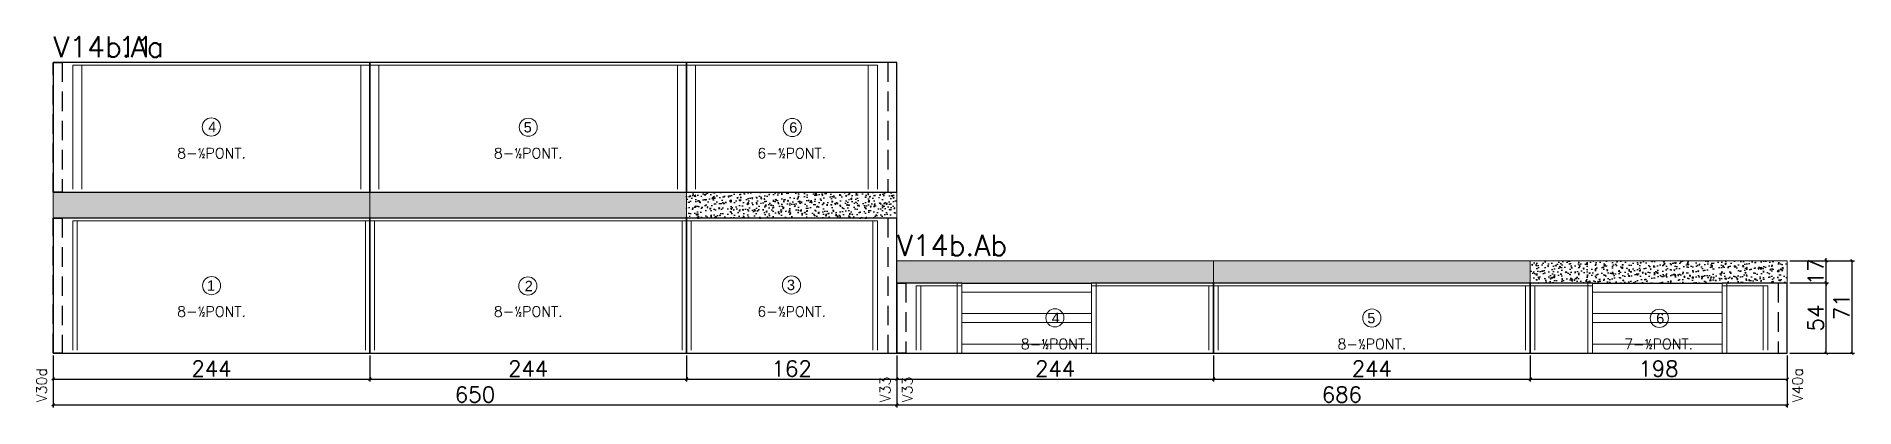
# Model space of a CAD drawing. Extents: x -40810 to 33675, y -2018 to 21213.
# Drawn here: x -230 to 1171, y -204 to 82 of the extents above; entities that cross this region are included whole.
import ezdxf
from ezdxf.enums import TextEntityAlignment as Align

# ---------------------------------------------------------------- set-up
doc = ezdxf.new("R2010")
doc.units = 0
doc.linetypes.add('DASHED', pattern=[0.75, 0.5, -0.25])
doc.layers.get('0').update_dxf_attribs({"color": 1, "lineweight": 9})
for name, color, linetype, lineweight in [('CONCRETO', 251, 'Continuous', 25), ('ESTRUTURACAO', 240, 'Continuous', 15), ('HACHURACONCRETO', 252, 'Continuous', 13), ('MEIOPONTALETE', 12, 'Continuous', 15), ('NUMERACAO', 5, 'Continuous', 15), ('SARRAFO_2_2X7', 24, 'Continuous', 15)]:
    doc.layers.add(name, color=color, linetype=linetype, lineweight=lineweight)
for name, color, linetype in [('NOMENCLATURA', 7, 'Continuous'), ('P-NOTAS', 7, 'Continuous'), ('Painéis', 255, 'Continuous'), ('SARR_2.2x7', 40, 'Continuous')]:
    doc.layers.add(name, color=color, linetype=linetype)
doc.styles.add('ARIAL', font='arial.ttf', dxfattribs={"height": 12})
doc.styles.add('Romans', font='romans.shx', dxfattribs={"height": 12})
doc.styles.add('standart', font='txt.shx')
doc.dimstyles.new('cotas', dxfattribs={"dimtxt": 9, "dimasz": 2, "dimexe": 2, "dimexo": 2, "dimgap": 2, "dimtad": 1, "dimdec": 1, "dimzin": 12, "dimdsep": 46, "dimtxsty": 'Romans', "dimblk": 'OBLIQUE', "dimcen": 9, "dimclrd": 4, "dimclre": 4, "dimclrt": 240, "dimaunit": 1, "dimadec": 8, "dimazin": 3, "dimtfac": 1, "dimtdec": 1, "dimtix": 1, "dimtmove": 0, "dimatfit": 2, "dimldrblk": 'OBLIQUE', "dimfxl": 1, "dimtolj": 1, "dimtzin": 0, "dimlwd": -1, "dimlwe": -1, "dimarcsym": 0})
pattern_1 = [(51, (-222.171, -201.545), (9.121755, -0.637855), [0.9525, -10.4775]), (356, (-222.171, -201.545), (-1.92862, 9.52063), [0.762, -8.38203]), (101.45144, (-221.411, -201.5984), (7.19313, 8.88278), [0.8095, -8.90451]), (47.1842, (-222.215, -199.006), (13.588575, -1.86525), [1.42875, -15.71625]), (97.6356, (-221.083, -199.161), (11.65249, 12.57659), [1.21425, -13.35678]), (352.1842, (-222.215, -199.006), (11.65249, 12.57659), [1.143, -12.57299]), (22, (-220.934, -199.6184), (7.668804, -4.98018), [0.9525, -10.4775]), (327, (-220.934, -199.618), (2.928905, 9.261925), [0.762, -8.382]), (72.45145, (-220.295, -200.033), (10.59771, 4.281746), [0.8095, -8.9045]), (38.5, (-222.171, -201.5453), (0.080622, 4.229803), [0, -8.2804, 0, -8.509, 0, -8.41375]), (8.5, (-222.171, -201.5453), (3.253055, 5.066574), [0, -4.8514, 0, -8.0899, 0, -3.20675]), (328.5, (-225.0026, -201.5947), (6.783496, -0.1680745), [0, -3.175, 0, -9.906, 0, -13.1445]), (318.5, (-226.2724, -201.617), (7.383143, 1.400391), [0, -4.1275, 0, -6.5786, 0, -9.3345])]

msp = doc.modelspace()

# ---------------------------------------------------------------- texts
at = {"layer": 'ESTRUTURACAO', "ltscale": 30, "style": 'standart'}
for s, p in [('8-%%189PONT.', (-95.171, -7.545)), ('8-%%189PONT.', (148.829, -7.545)), ('6-%%189PONT.', (351.829, -7.545)), ('8-%%189PONT.', (-95.171, -129.545)), ('8-%%189PONT.', (148.829, -129.545)), ('6-%%189PONT.', (351.829, -129.545)), ('8-%%189PONT.', (554.829, -154.545)), ('8-%%189PONT.', (798.829, -154.545)), ('7-%%189PONT.', (1019.829, -154.545))]:
    msp.add_text(s, height=8, dxfattribs=at).set_placement(p, align=Align.MIDDLE_CENTER)
at = {"layer": 'NOMENCLATURA', "ltscale": 30, "style": 'standart'}
for s, p in [('V14b.Aa', (-217.171, 66.455)), ('11', (-167.171, 66.455)), ('V14b.Ab', (432.829, -86.545))]:
    msp.add_text(s, height=16, dxfattribs=at).set_placement(p)
at = {"layer": 'Painéis', "ltscale": 30, "style": 'standart'}
for s, p in [('V30d', (-222.171, -199.545)), ('V33', (427.829, -199.545)), ('V33', (444.829, -199.545)), ('V40a', (1130.829, -199.545))]:
    msp.add_text(s, height=8, rotation=90, dxfattribs=at).set_placement(p)

# ---------------------------------------------------------------- blocks, each defined once
blk = doc.blocks.new('_Oblique')
at = {"color": 0, "linetype": 'ByBlock', "lineweight": -2}
blk.add_line((-0.5, -0.5), (0.5, 0.5), dxfattribs=at)
blk = doc.blocks.new('*D6251')
at = {"layer": 'Defpoints', "color": 0, "ltscale": 30, "transparency": 16777216}
for p in [(-217.2, -161.5), (26.8, -161.5), (26.8, -181.5)]:
    blk.add_point(p, dxfattribs=at)
at = {"layer": 'P-NOTAS', "color": 4, "ltscale": 30, "transparency": 16777216}
for p, q in [((-217.2, -163.5), (-217.2, -183.5)), ((26.8, -163.5), (26.8, -183.5)), ((-217.2, -181.5), (26.8, -181.5))]:
    blk.add_line(p, q, dxfattribs=at)
at = {"layer": 'P-NOTAS', "color": 4, "ltscale": 30, "transparency": 16777216, "xscale": 2, "yscale": 2, "zscale": 2, "rotation": 180}
blk.add_blockref('_Oblique', (-217.2, -181.5), dxfattribs=at)
at = {"layer": 'P-NOTAS', "color": 4, "ltscale": 30, "transparency": 16777216, "xscale": 2, "yscale": 2, "zscale": 2}
blk.add_blockref('_Oblique', (26.8, -181.5), dxfattribs=at)
at = {"layer": 'P-NOTAS', "color": 240, "ltscale": 30, "transparency": 16777216, "insert": (-95.2, -173.5), "char_height": 12, "attachment_point": 5, "style": 'Romans'}
blk.add_mtext('\\A1;244', dxfattribs=at)
blk = doc.blocks.new('*D6252')
at = {"layer": 'Defpoints', "color": 0, "ltscale": 30, "transparency": 16777216}
for p in [(26.8, -161.5), (270.8, -161.5), (270.8, -181.5)]:
    blk.add_point(p, dxfattribs=at)
at = {"layer": 'P-NOTAS', "color": 4, "ltscale": 30, "transparency": 16777216}
for p, q in [((26.8, -163.5), (26.8, -183.5)), ((270.8, -163.5), (270.8, -183.5)), ((26.8, -181.5), (270.8, -181.5))]:
    blk.add_line(p, q, dxfattribs=at)
at = {"layer": 'P-NOTAS', "color": 4, "ltscale": 30, "transparency": 16777216, "xscale": 2, "yscale": 2, "zscale": 2, "rotation": 180}
blk.add_blockref('_Oblique', (26.8, -181.5), dxfattribs=at)
at = {"layer": 'P-NOTAS', "color": 4, "ltscale": 30, "transparency": 16777216, "xscale": 2, "yscale": 2, "zscale": 2}
blk.add_blockref('_Oblique', (270.8, -181.5), dxfattribs=at)
at = {"layer": 'P-NOTAS', "color": 240, "ltscale": 30, "transparency": 16777216, "insert": (148.8, -173.5), "char_height": 12, "attachment_point": 5, "style": 'Romans'}
blk.add_mtext('\\A1;244', dxfattribs=at)
blk = doc.blocks.new('*D6253')
at = {"layer": 'Defpoints', "color": 0, "ltscale": 30, "transparency": 16777216}
for p in [(270.8, -161.5), (432.8, -161.5), (432.8, -181.5)]:
    blk.add_point(p, dxfattribs=at)
at = {"layer": 'P-NOTAS', "color": 4, "ltscale": 30, "transparency": 16777216}
for p, q in [((270.8, -163.5), (270.8, -183.5)), ((432.8, -163.5), (432.8, -183.5)), ((270.8, -181.5), (432.8, -181.5))]:
    blk.add_line(p, q, dxfattribs=at)
at = {"layer": 'P-NOTAS', "color": 4, "ltscale": 30, "transparency": 16777216, "xscale": 2, "yscale": 2, "zscale": 2, "rotation": 180}
blk.add_blockref('_Oblique', (270.8, -181.5), dxfattribs=at)
at = {"layer": 'P-NOTAS', "color": 4, "ltscale": 30, "transparency": 16777216, "xscale": 2, "yscale": 2, "zscale": 2}
blk.add_blockref('_Oblique', (432.8, -181.5), dxfattribs=at)
at = {"layer": 'P-NOTAS', "color": 240, "ltscale": 30, "transparency": 16777216, "insert": (351.8, -173.5), "char_height": 12, "attachment_point": 5, "style": 'Romans'}
blk.add_mtext('\\A1;162', dxfattribs=at)
blk = doc.blocks.new('*D6254')
at = {"layer": 'Defpoints', "color": 0, "ltscale": 30, "transparency": 16777216}
for p in [(-217.2, -161.5), (432.8, -161.5), (432.8, -201.5)]:
    blk.add_point(p, dxfattribs=at)
at = {"layer": 'P-NOTAS', "color": 4, "ltscale": 30, "transparency": 16777216}
for p, q in [((-217.2, -163.5), (-217.2, -203.5)), ((432.8, -163.5), (432.8, -203.5)), ((-217.2, -201.5), (432.8, -201.5))]:
    blk.add_line(p, q, dxfattribs=at)
at = {"layer": 'P-NOTAS', "color": 4, "ltscale": 30, "transparency": 16777216, "xscale": 2, "yscale": 2, "zscale": 2, "rotation": 180}
blk.add_blockref('_Oblique', (-217.2, -201.5), dxfattribs=at)
at = {"layer": 'P-NOTAS', "color": 4, "ltscale": 30, "transparency": 16777216, "xscale": 2, "yscale": 2, "zscale": 2}
blk.add_blockref('_Oblique', (432.8, -201.5), dxfattribs=at)
at = {"layer": 'P-NOTAS', "color": 240, "ltscale": 30, "transparency": 16777216, "insert": (107.8, -193.5), "char_height": 12, "attachment_point": 5, "style": 'Romans'}
blk.add_mtext('\\A1;650', dxfattribs=at)
blk = doc.blocks.new('N1I')
at = {"layer": 'NUMERACAO', "color": 1}
blk.add_circle((0, 0), 7, dxfattribs=at)
at = {"layer": 'NUMERACAO', "color": 7, "style": 'ARIAL'}
blk.add_text('1', height=8, dxfattribs=at).set_placement((-0.4, 0), align=Align.MIDDLE_CENTER)
blk = doc.blocks.new('N2I')
at = {"layer": 'NUMERACAO', "color": 1}
blk.add_circle((-0.3, -0.3), 7, dxfattribs=at)
at = {"layer": 'NUMERACAO', "color": 7, "style": 'ARIAL'}
blk.add_text('2', height=8, dxfattribs=at).set_placement((0.4, -0.3), align=Align.MIDDLE_CENTER)
blk = doc.blocks.new('N3I')
at = {"layer": 'NUMERACAO', "color": 1}
blk.add_circle((-0.2, 0.5), 7, dxfattribs=at)
at = {"layer": 'NUMERACAO', "color": 7, "style": 'ARIAL'}
blk.add_text('3', height=8, dxfattribs=at).set_placement((-0.6, 0.5), align=Align.MIDDLE_CENTER)
blk = doc.blocks.new('N4I')
at = {"layer": 'NUMERACAO', "color": 1}
blk.add_circle((-0.2, 0.2), 7, dxfattribs=at)
at = {"layer": 'NUMERACAO', "color": 7, "style": 'ARIAL'}
blk.add_text('4', height=8, dxfattribs=at).set_placement((0.5, 0.2), align=Align.MIDDLE_CENTER)
blk = doc.blocks.new('N5I')
at = {"layer": 'NUMERACAO', "color": 1}
blk.add_circle((0, 0), 7, dxfattribs=at)
at = {"layer": 'NUMERACAO', "color": 7, "style": 'ARIAL'}
blk.add_text('5', height=8, dxfattribs=at).set_placement((-0.4, 0), align=Align.MIDDLE_CENTER)
blk = doc.blocks.new('N6I')
at = {"layer": 'NUMERACAO', "color": 1}
blk.add_circle((0.5, -0.2), 7, dxfattribs=at)
at = {"layer": 'NUMERACAO', "color": 7, "style": 'ARIAL'}
blk.add_text('6', height=8, dxfattribs=at).set_placement((1.2, -0.2), align=Align.MIDDLE_CENTER)
blk = doc.blocks.new('*D6255')
at = {"layer": 'Defpoints', "color": 0, "ltscale": 30, "transparency": 16777216}
for p in [(432.8, -161.5), (676.8, -161.5), (676.8, -181.5)]:
    blk.add_point(p, dxfattribs=at)
at = {"layer": 'P-NOTAS', "color": 4, "ltscale": 30, "transparency": 16777216}
for p, q in [((432.8, -163.5), (432.8, -183.5)), ((676.8, -163.5), (676.8, -183.5)), ((432.8, -181.5), (676.8, -181.5))]:
    blk.add_line(p, q, dxfattribs=at)
at = {"layer": 'P-NOTAS', "color": 4, "ltscale": 30, "transparency": 16777216, "xscale": 2, "yscale": 2, "zscale": 2, "rotation": 180}
blk.add_blockref('_Oblique', (432.8, -181.5), dxfattribs=at)
at = {"layer": 'P-NOTAS', "color": 4, "ltscale": 30, "transparency": 16777216, "xscale": 2, "yscale": 2, "zscale": 2}
blk.add_blockref('_Oblique', (676.8, -181.5), dxfattribs=at)
at = {"layer": 'P-NOTAS', "color": 240, "ltscale": 30, "transparency": 16777216, "insert": (554.8, -173.5), "char_height": 12, "attachment_point": 5, "style": 'Romans'}
blk.add_mtext('\\A1;244', dxfattribs=at)
blk = doc.blocks.new('*D6256')
at = {"layer": 'Defpoints', "color": 0, "ltscale": 30, "transparency": 16777216}
for p in [(676.8, -161.5), (920.8, -161.5), (920.8, -181.5)]:
    blk.add_point(p, dxfattribs=at)
at = {"layer": 'P-NOTAS', "color": 4, "ltscale": 30, "transparency": 16777216}
for p, q in [((676.8, -163.5), (676.8, -183.5)), ((920.8, -163.5), (920.8, -183.5)), ((676.8, -181.5), (920.8, -181.5))]:
    blk.add_line(p, q, dxfattribs=at)
at = {"layer": 'P-NOTAS', "color": 4, "ltscale": 30, "transparency": 16777216, "xscale": 2, "yscale": 2, "zscale": 2, "rotation": 180}
blk.add_blockref('_Oblique', (676.8, -181.5), dxfattribs=at)
at = {"layer": 'P-NOTAS', "color": 4, "ltscale": 30, "transparency": 16777216, "xscale": 2, "yscale": 2, "zscale": 2}
blk.add_blockref('_Oblique', (920.8, -181.5), dxfattribs=at)
at = {"layer": 'P-NOTAS', "color": 240, "ltscale": 30, "transparency": 16777216, "insert": (798.8, -173.5), "char_height": 12, "attachment_point": 5, "style": 'Romans'}
blk.add_mtext('\\A1;244', dxfattribs=at)
blk = doc.blocks.new('*D6257')
at = {"layer": 'Defpoints', "color": 0, "ltscale": 30, "transparency": 16777216}
for p in [(920.8, -161.5), (1118.8, -161.5), (1118.8, -181.5)]:
    blk.add_point(p, dxfattribs=at)
at = {"layer": 'P-NOTAS', "color": 4, "ltscale": 30, "transparency": 16777216}
for p, q in [((920.8, -163.5), (920.8, -183.5)), ((1118.8, -163.5), (1118.8, -183.5)), ((920.8, -181.5), (1118.8, -181.5))]:
    blk.add_line(p, q, dxfattribs=at)
at = {"layer": 'P-NOTAS', "color": 4, "ltscale": 30, "transparency": 16777216, "xscale": 2, "yscale": 2, "zscale": 2, "rotation": 180}
blk.add_blockref('_Oblique', (920.8, -181.5), dxfattribs=at)
at = {"layer": 'P-NOTAS', "color": 4, "ltscale": 30, "transparency": 16777216, "xscale": 2, "yscale": 2, "zscale": 2}
blk.add_blockref('_Oblique', (1118.8, -181.5), dxfattribs=at)
at = {"layer": 'P-NOTAS', "color": 240, "ltscale": 30, "transparency": 16777216, "insert": (1019.8, -173.5), "char_height": 12, "attachment_point": 5, "style": 'Romans'}
blk.add_mtext('\\A1;198', dxfattribs=at)
blk = doc.blocks.new('*D6258')
at = {"layer": 'Defpoints', "color": 0, "ltscale": 30, "transparency": 16777216}
for p in [(432.8, -161.5), (1118.8, -161.5), (1118.8, -201.5)]:
    blk.add_point(p, dxfattribs=at)
at = {"layer": 'P-NOTAS', "color": 4, "ltscale": 30, "transparency": 16777216}
for p, q in [((432.8, -163.5), (432.8, -203.5)), ((1118.8, -163.5), (1118.8, -203.5)), ((432.8, -201.5), (1118.8, -201.5))]:
    blk.add_line(p, q, dxfattribs=at)
at = {"layer": 'P-NOTAS', "color": 4, "ltscale": 30, "transparency": 16777216, "xscale": 2, "yscale": 2, "zscale": 2, "rotation": 180}
blk.add_blockref('_Oblique', (432.8, -201.5), dxfattribs=at)
at = {"layer": 'P-NOTAS', "color": 4, "ltscale": 30, "transparency": 16777216, "xscale": 2, "yscale": 2, "zscale": 2}
blk.add_blockref('_Oblique', (1118.8, -201.5), dxfattribs=at)
at = {"layer": 'P-NOTAS', "color": 240, "ltscale": 30, "transparency": 16777216, "insert": (775.8, -193.5), "char_height": 12, "attachment_point": 5, "style": 'Romans'}
blk.add_mtext('\\A1;686', dxfattribs=at)
blk = doc.blocks.new('*D6259')
at = {"layer": 'Defpoints', "color": 0, "ltscale": 30, "transparency": 16777216}
for p in [(1118.8, -107.5), (1148.8, -107.5), (1118.8, -161.5)]:
    blk.add_point(p, dxfattribs=at)
at = {"layer": 'P-NOTAS', "color": 4, "ltscale": 30, "transparency": 16777216}
for p, q in [((1120.8, -107.5), (1150.8, -107.5)), ((1148.8, -161.5), (1148.8, -107.5)), ((1120.8, -161.5), (1150.8, -161.5))]:
    blk.add_line(p, q, dxfattribs=at)
at = {"layer": 'P-NOTAS', "color": 4, "ltscale": 30, "transparency": 16777216, "xscale": 2, "yscale": 2, "zscale": 2}
for p, rotation in [((1148.8, -107.5), 90), ((1148.8, -161.5), 270)]:
    blk.add_blockref('_Oblique', p, dxfattribs=dict(at, rotation=rotation))
at = {"layer": 'P-NOTAS', "color": 240, "ltscale": 30, "transparency": 16777216, "insert": (1140.8, -134.5), "char_height": 12, "attachment_point": 5, "rotation": 90, "style": 'Romans'}
blk.add_mtext('\\A1;54', dxfattribs=at)
blk = doc.blocks.new('*D6260')
at = {"layer": 'Defpoints', "color": 0, "ltscale": 30, "transparency": 16777216}
for p in [(1118.8, -90.5), (1148.8, -90.5), (1118.8, -107.5)]:
    blk.add_point(p, dxfattribs=at)
at = {"layer": 'P-NOTAS', "color": 4, "ltscale": 30, "transparency": 16777216}
for p, q in [((1120.8, -90.5), (1150.8, -90.5)), ((1148.8, -90.5), (1148.8, -88.5)), ((1148.8, -107.5), (1148.8, -90.5)), ((1120.8, -107.5), (1150.8, -107.5)), ((1148.8, -107.5), (1148.8, -109.5))]:
    blk.add_line(p, q, dxfattribs=at)
at = {"layer": 'P-NOTAS', "color": 4, "ltscale": 30, "transparency": 16777216, "xscale": 2, "yscale": 2, "zscale": 2}
for p, rotation in [((1148.8, -90.5), 270), ((1148.8, -107.5), 90)]:
    blk.add_blockref('_Oblique', p, dxfattribs=dict(at, rotation=rotation))
at = {"layer": 'P-NOTAS', "color": 240, "ltscale": 30, "transparency": 16777216, "insert": (1140.8, -99), "char_height": 12, "attachment_point": 5, "rotation": 90, "style": 'Romans'}
blk.add_mtext('\\A1;17', dxfattribs=at)
blk = doc.blocks.new('*D6261')
at = {"layer": 'Defpoints', "color": 0, "ltscale": 30, "transparency": 16777216}
for p in [(1118.8, -107.5), (1148.8, -107.5), (1118.8, -161.5)]:
    blk.add_point(p, dxfattribs=at)
at = {"layer": 'P-NOTAS', "color": 4, "ltscale": 30, "transparency": 16777216}
for p, q in [((1120.8, -107.5), (1150.8, -107.5)), ((1148.8, -161.5), (1148.8, -107.5)), ((1120.8, -161.5), (1150.8, -161.5))]:
    blk.add_line(p, q, dxfattribs=at)
at = {"layer": 'P-NOTAS', "color": 4, "ltscale": 30, "transparency": 16777216, "xscale": 2, "yscale": 2, "zscale": 2}
for p, rotation in [((1148.8, -107.5), 90), ((1148.8, -161.5), 270)]:
    blk.add_blockref('_Oblique', p, dxfattribs=dict(at, rotation=rotation))
at = {"layer": 'P-NOTAS', "color": 240, "ltscale": 30, "transparency": 16777216, "insert": (1140.8, -134.5), "char_height": 12, "attachment_point": 5, "rotation": 90, "style": 'Romans'}
blk.add_mtext('\\A1;54', dxfattribs=at)
blk = doc.blocks.new('*D6262')
at = {"layer": 'Defpoints', "color": 0, "ltscale": 30, "transparency": 16777216}
for p in [(1118.8, -90.5), (1148.8, -90.5), (1118.8, -107.5)]:
    blk.add_point(p, dxfattribs=at)
at = {"layer": 'P-NOTAS', "color": 4, "ltscale": 30, "transparency": 16777216}
for p, q in [((1120.8, -90.5), (1150.8, -90.5)), ((1148.8, -90.5), (1148.8, -88.5)), ((1148.8, -107.5), (1148.8, -90.5)), ((1120.8, -107.5), (1150.8, -107.5)), ((1148.8, -107.5), (1148.8, -109.5))]:
    blk.add_line(p, q, dxfattribs=at)
at = {"layer": 'P-NOTAS', "color": 4, "ltscale": 30, "transparency": 16777216, "xscale": 2, "yscale": 2, "zscale": 2}
for p, rotation in [((1148.8, -90.5), 270), ((1148.8, -107.5), 90)]:
    blk.add_blockref('_Oblique', p, dxfattribs=dict(at, rotation=rotation))
at = {"layer": 'P-NOTAS', "color": 240, "ltscale": 30, "transparency": 16777216, "insert": (1140.8, -99), "char_height": 12, "attachment_point": 5, "rotation": 90, "style": 'Romans'}
blk.add_mtext('\\A1;17', dxfattribs=at)
blk = doc.blocks.new('*D6263')
at = {"layer": 'Defpoints', "color": 0, "ltscale": 30, "transparency": 16777216}
for p in [(1118.8, -107.5), (1148.8, -107.5), (1118.8, -161.5)]:
    blk.add_point(p, dxfattribs=at)
at = {"layer": 'P-NOTAS', "color": 4, "ltscale": 30, "transparency": 16777216}
for p, q in [((1120.8, -107.5), (1150.8, -107.5)), ((1148.8, -161.5), (1148.8, -107.5)), ((1120.8, -161.5), (1150.8, -161.5))]:
    blk.add_line(p, q, dxfattribs=at)
at = {"layer": 'P-NOTAS', "color": 4, "ltscale": 30, "transparency": 16777216, "xscale": 2, "yscale": 2, "zscale": 2}
for p, rotation in [((1148.8, -107.5), 90), ((1148.8, -161.5), 270)]:
    blk.add_blockref('_Oblique', p, dxfattribs=dict(at, rotation=rotation))
at = {"layer": 'P-NOTAS', "color": 240, "ltscale": 30, "transparency": 16777216, "insert": (1140.8, -134.5), "char_height": 12, "attachment_point": 5, "rotation": 90, "style": 'Romans'}
blk.add_mtext('\\A1;54', dxfattribs=at)
blk = doc.blocks.new('*D6264')
at = {"layer": 'Defpoints', "color": 0, "ltscale": 30, "transparency": 16777216}
for p in [(1118.8, -90.5), (1148.8, -90.5), (1118.8, -107.5)]:
    blk.add_point(p, dxfattribs=at)
at = {"layer": 'P-NOTAS', "color": 4, "ltscale": 30, "transparency": 16777216}
for p, q in [((1120.8, -90.5), (1150.8, -90.5)), ((1148.8, -90.5), (1148.8, -88.5)), ((1148.8, -107.5), (1148.8, -90.5)), ((1120.8, -107.5), (1150.8, -107.5)), ((1148.8, -107.5), (1148.8, -109.5))]:
    blk.add_line(p, q, dxfattribs=at)
at = {"layer": 'P-NOTAS', "color": 4, "ltscale": 30, "transparency": 16777216, "xscale": 2, "yscale": 2, "zscale": 2}
for p, rotation in [((1148.8, -90.5), 270), ((1148.8, -107.5), 90)]:
    blk.add_blockref('_Oblique', p, dxfattribs=dict(at, rotation=rotation))
at = {"layer": 'P-NOTAS', "color": 240, "ltscale": 30, "transparency": 16777216, "insert": (1140.8, -99), "char_height": 12, "attachment_point": 5, "rotation": 90, "style": 'Romans'}
blk.add_mtext('\\A1;17', dxfattribs=at)
blk = doc.blocks.new('*D6265')
at = {"layer": 'Defpoints', "color": 0, "ltscale": 30, "transparency": 16777216}
for p in [(1118.8, -90.5), (1168.8, -90.5), (1118.8, -161.5)]:
    blk.add_point(p, dxfattribs=at)
at = {"layer": 'P-NOTAS', "color": 4, "ltscale": 30, "transparency": 16777216}
for p, q in [((1120.8, -90.5), (1170.8, -90.5)), ((1168.8, -161.5), (1168.8, -90.5)), ((1120.8, -161.5), (1170.8, -161.5))]:
    blk.add_line(p, q, dxfattribs=at)
at = {"layer": 'P-NOTAS', "color": 4, "ltscale": 30, "transparency": 16777216, "xscale": 2, "yscale": 2, "zscale": 2}
for p, rotation in [((1168.8, -90.5), 90), ((1168.8, -161.5), 270)]:
    blk.add_blockref('_Oblique', p, dxfattribs=dict(at, rotation=rotation))
at = {"layer": 'P-NOTAS', "color": 240, "ltscale": 30, "transparency": 16777216, "insert": (1160.8, -126), "char_height": 12, "attachment_point": 5, "rotation": 90, "style": 'Romans'}
blk.add_mtext('\\A1;71', dxfattribs=at)

# ---------------------------------------------------------------- dimensions: what is measured, and where the dimension line sits
at = {"layer": 'P-NOTAS', "ltscale": 30}
for base, p1, p2, picture, middle in [((1148.829, -90.545), (1118.829, -107.545), (1118.829, -90.545), '*D6260', (1140.829, -99.045)), ((1148.829, -90.545), (1118.829, -107.545), (1118.829, -90.545), '*D6262', (1140.829, -99.045)), ((1148.829, -90.545), (1118.829, -107.545), (1118.829, -90.545), '*D6264', (1140.829, -99.045)), ((1168.829, -90.545), (1118.829, -161.545), (1118.829, -90.545), '*D6265', (1160.829, -126.045)), ((1148.829, -107.545), (1118.829, -161.545), (1118.829, -107.545), '*D6259', (1140.829, -134.545)), ((1148.829, -107.545), (1118.829, -161.545), (1118.829, -107.545), '*D6261', (1140.829, -134.545)), ((1148.829, -107.545), (1118.829, -161.545), (1118.829, -107.545), '*D6263', (1140.829, -134.545))]:
    dim = msp.add_linear_dim(base=base, p1=p1, p2=p2, angle=90, dimstyle='cotas', dxfattribs=at)
    dim.commit()
    dim.dimension.update_dxf_attribs({"geometry": picture, "text_midpoint": middle})
for base, p1, p2, picture, middle in [((26.829, -181.545), (-217.171, -161.545), (26.829, -161.545), '*D6251', (-95.171, -173.545)), ((432.829, -201.545), (-217.171, -161.545), (432.829, -161.545), '*D6254', (107.829, -193.545)), ((270.829, -181.545), (26.829, -161.545), (270.829, -161.545), '*D6252', (148.829, -173.545)), ((432.829, -181.545), (270.829, -161.545), (432.829, -161.545), '*D6253', (351.829, -173.545)), ((676.829, -181.545), (432.829, -161.545), (676.829, -161.545), '*D6255', (554.829, -173.545)), ((1118.829, -201.545), (432.829, -161.545), (1118.829, -161.545), '*D6258', (775.829, -193.545)), ((920.829, -181.545), (676.829, -161.545), (920.829, -161.545), '*D6256', (798.829, -173.545)), ((1118.829, -181.545), (920.829, -161.545), (1118.829, -161.545), '*D6257', (1019.829, -173.545))]:
    dim = msp.add_linear_dim(base=base, p1=p1, p2=p2, dimstyle='cotas', dxfattribs=at)
    dim.commit()
    dim.dimension.update_dxf_attribs({"geometry": picture, "text_midpoint": middle})

# ---------------------------------------------------------------- hatches: boundary and pattern name
at = {"layer": 'CONCRETO', "ltscale": 30, "transparency": 33554687}
h = msp.add_hatch(dxfattribs=at)
h.set_pattern_fill('AR-CONC', color=0, scale=0.05, angle=1)
h.set_pattern_definition(pattern_1)
h.paths.add_polyline_path([(26.829, -37.545), (-217.171, -37.545), (-217.171, -57.545), (26.829, -57.545)])
h = msp.add_hatch(dxfattribs=at)
h.set_pattern_fill('AR-CONC', color=0, scale=0.05, angle=1)
h.set_pattern_definition(pattern_1)
h.paths.add_polyline_path([(270.829, -37.545), (26.829, -37.545), (26.829, -57.545), (270.829, -57.545)])
h = msp.add_hatch(dxfattribs=at)
h.set_pattern_fill('AR-CONC', color=0, scale=0.05, angle=1)
h.set_pattern_definition(pattern_1)
h.paths.add_polyline_path([(432.829, -37.545), (270.829, -37.545), (270.829, -57.545), (432.829, -57.545)])
h = msp.add_hatch(dxfattribs=at)
h.set_pattern_fill('AR-CONC', color=0, scale=0.05, angle=1)
h.set_pattern_definition(pattern_1)
h.paths.add_polyline_path([(676.829, -90.545), (432.829, -90.545), (432.829, -107.545), (676.829, -107.545)])
h = msp.add_hatch(dxfattribs=at)
h.set_pattern_fill('AR-CONC', color=0, scale=0.05, angle=1)
h.set_pattern_definition(pattern_1)
h.paths.add_polyline_path([(920.829, -90.545), (676.829, -90.545), (676.829, -107.545), (920.829, -107.545)])
h = msp.add_hatch(dxfattribs=at)
h.set_pattern_fill('AR-CONC', color=0, scale=0.05, angle=1)
h.set_pattern_definition(pattern_1)
h.paths.add_polyline_path([(1118.829, -90.545), (920.829, -90.545), (920.829, -107.545), (1118.829, -107.545)])

# ---------------------------------------------------------------- linework, layer by layer
at = {"layer": 'HACHURACONCRETO', "ltscale": 30}
for points in [[(-217.171, -57.545), (26.829, -57.545), (26.829, -37.545), (-217.171, -37.545), (-217.171, -57.545)], [(26.829, -57.545), (270.829, -57.545), (270.829, -37.545), (26.829, -37.545), (26.829, -57.545)], [(270.829, -57.545), (432.829, -57.545), (432.829, -37.545), (270.829, -37.545), (270.829, -57.545)], [(582.829, -107.545), (676.829, -107.545), (676.829, -90.545), (432.829, -90.545), (432.829, -107.545)], [(676.829, -107.545), (920.829, -107.545), (920.829, -90.545), (676.829, -90.545), (676.829, -107.545)], [(1068.829, -107.545), (1118.829, -107.545), (1118.829, -90.545), (920.829, -90.545), (920.829, -107.545)], [(432.829, -107.545), (482.829, -107.545)], [(920.829, -107.545), (968.829, -107.545)]]:
    msp.add_lwpolyline(points, dxfattribs=at)
at = {"layer": 'MEIOPONTALETE', "ltscale": 30}
for p, q in [((-202.171, 60.255), (-202.171, -35.345)), ((-195.171, 60.255), (-195.171, -35.345)), ((19.829, 60.255), (19.829, -35.345)), ((26.829, 60.255), (26.829, -35.345)), ((26.829, 60.255), (26.829, -35.345)), ((33.829, 60.255), (33.829, -35.345)), ((263.829, 60.255), (263.829, -35.345)), ((270.829, 60.255), (270.829, -35.345)), ((270.829, 60.255), (270.829, -35.345)), ((277.829, 60.255), (277.829, -35.345)), ((410.829, 60.255), (410.829, -35.345)), ((417.829, 60.255), (417.829, -35.345)), ((-202.171, -59.745), (-202.171, -159.345)), ((-198.671, -59.745), (-198.671, -159.345)), ((23.329, -59.745), (23.329, -159.345)), ((26.829, -59.745), (26.829, -159.345)), ((26.829, -59.745), (26.829, -159.345)), ((30.329, -59.745), (30.329, -159.345)), ((267.329, -59.745), (267.329, -159.345)), ((270.829, -59.745), (270.829, -159.345)), ((270.829, -59.745), (270.829, -159.345)), ((274.329, -59.745), (274.329, -159.345)), ((414.329, -59.745), (414.329, -159.345)), ((417.829, -59.745), (417.829, -159.345)), ((447.829, -109.745), (447.829, -159.345)), ((451.329, -109.745), (451.329, -159.345)), ((479.329, -107.545), (479.329, -161.545)), ((482.829, -107.545), (482.829, -161.545)), ((582.829, -107.545), (582.829, -161.545)), ((586.329, -107.545), (586.329, -161.545)), ((673.329, -109.745), (673.329, -159.345)), ((676.829, -109.745), (676.829, -159.345)), ((676.829, -109.745), (676.829, -159.345)), ((680.329, -109.745), (680.329, -159.345)), ((917.329, -109.745), (917.329, -159.345)), ((920.829, -109.745), (920.829, -159.345)), ((920.829, -109.745), (920.829, -159.345)), ((924.329, -109.745), (924.329, -159.345)), ((965.329, -107.545), (965.329, -161.545)), ((968.829, -107.545), (968.829, -161.545)), ((1068.829, -107.545), (1068.829, -161.545)), ((1072.329, -107.545), (1072.329, -161.545)), ((1100.329, -109.745), (1100.329, -159.345)), ((1103.829, -109.745), (1103.829, -159.345))]:
    msp.add_line(p, q, dxfattribs=at)
at = {"layer": 'Painéis', "ltscale": 30}
for points in [[(-217.171, -37.545), (26.829, -37.545), (26.829, 62.455), (-217.171, 62.455), (-217.171, -37.545)], [(26.829, -37.545), (270.829, -37.545), (270.829, 62.455), (26.829, 62.455), (26.829, -37.545)], [(270.829, -37.545), (432.829, -37.545), (432.829, 62.455), (270.829, 62.455), (270.829, -37.545)], [(-217.171, -161.545), (26.829, -161.545), (26.829, -57.545), (-217.171, -57.545), (-217.171, -161.545)], [(26.829, -161.545), (270.829, -161.545), (270.829, -57.545), (26.829, -57.545), (26.829, -161.545)], [(270.829, -161.545), (432.829, -161.545), (432.829, -57.545), (270.829, -57.545), (270.829, -161.545)], [(482.829, -107.545), (432.829, -107.545), (432.829, -161.545)], [(482.829, -107.545), (582.829, -107.545)], [(582.829, -161.545), (676.829, -161.545), (676.829, -107.545), (582.829, -107.545)], [(676.829, -161.545), (920.829, -161.545), (920.829, -107.545), (676.829, -107.545), (676.829, -161.545)], [(968.829, -107.545), (920.829, -107.545), (920.829, -161.545)], [(968.829, -107.545), (1068.829, -107.545)], [(1068.829, -161.545), (1118.829, -161.545), (1118.829, -107.545), (1068.829, -107.545)], [(432.829, -161.545), (482.829, -161.545)], [(482.829, -161.545), (582.829, -161.545)], [(920.829, -161.545), (968.829, -161.545)], [(968.829, -161.545), (1068.829, -161.545)]]:
    msp.add_lwpolyline(points, dxfattribs=at)
at = {"layer": 'SARR_2.2x7', "linetype": 'DASHED', "ltscale": 30}
for points in [[(-217.171, -37.545), (-217.171, 62.455), (-210.171, 62.455), (-210.171, -37.545)], [(432.829, -37.545), (432.829, 62.455), (425.829, 62.455), (425.829, -37.545)], [(-217.171, -161.545), (-217.171, -57.545), (-210.171, -57.545), (-210.171, -161.545)], [(432.829, -161.545), (432.829, -57.545), (425.829, -57.545), (425.829, -161.545)], [(432.829, -161.545), (432.829, -107.545), (439.829, -107.545), (439.829, -161.545)], [(1118.829, -161.545), (1118.829, -107.545), (1111.829, -107.545), (1111.829, -161.545)]]:
    msp.add_lwpolyline(points, close=True, dxfattribs=at)
at = {"layer": 'SARRAFO_2_2X7', "ltscale": 30}
for p, q in [((26.829, 62.455), (-202.171, 62.455)), ((26.829, 60.255), (-202.171, 60.255)), ((270.829, 62.455), (26.829, 62.455)), ((270.829, 60.255), (26.829, 60.255)), ((417.829, 62.455), (270.829, 62.455)), ((417.829, 60.255), (270.829, 60.255)), ((26.829, -57.545), (-202.171, -57.545)), ((26.829, -59.745), (-202.171, -59.745)), ((270.829, -57.545), (26.829, -57.545)), ((270.829, -59.745), (26.829, -59.745)), ((417.829, -57.545), (270.829, -57.545)), ((417.829, -59.745), (270.829, -59.745)), ((482.829, -107.545), (447.829, -107.545)), ((482.829, -109.745), (447.829, -109.745)), ((482.829, -107.545), (582.829, -107.545)), ((676.829, -107.545), (582.829, -107.545)), ((676.829, -109.745), (582.829, -109.745)), ((920.829, -107.545), (676.829, -107.545)), ((920.829, -109.745), (676.829, -109.745)), ((968.829, -107.545), (920.829, -107.545)), ((968.829, -109.745), (920.829, -109.745)), ((968.829, -107.545), (1068.829, -107.545)), ((1103.829, -107.545), (1068.829, -107.545)), ((1103.829, -109.745), (1068.829, -109.745)), ((482.829, -114.545), (582.829, -114.545)), ((968.829, -114.545), (1068.829, -114.545)), ((482.829, -131.045), (582.829, -131.045)), ((482.829, -138.045), (582.829, -138.045)), ((968.829, -131.045), (1068.829, -131.045)), ((968.829, -138.045), (1068.829, -138.045)), ((482.829, -154.545), (582.829, -154.545)), ((482.829, -161.545), (582.829, -161.545)), ((968.829, -154.545), (1068.829, -154.545)), ((968.829, -161.545), (1068.829, -161.545))]:
    msp.add_line(p, q, dxfattribs=at)

# ---------------------------------------------------------------- block references
at = {"layer": 'ESTRUTURACAO', "ltscale": 30}
for name, p in [('N4I', (-95.171, 12.455)), ('N5I', (148.829, 12.455)), ('N6I', (351.829, 12.455)), ('N2I', (148.829, -109.545)), ('N3I', (351.829, -109.545)), ('N5I', (798.829, -134.545)), ('N6I', (1019.829, -134.545))]:
    msp.add_blockref(name, p, dxfattribs=at)
at = {"layer": 'SARR_2.2x7', "ltscale": 30}
msp.add_blockref('N1I', (-95.171, -109.545), dxfattribs=at)
at = {"layer": 'SARRAFO_2_2X7', "ltscale": 30}
msp.add_blockref('N4I', (554.829, -134.545), dxfattribs=at)

msp.set_redraw_order([(e.dxf.handle, doc.entitydb.next_handle()) for e in msp.query("TEXT MTEXT ATTDEF DIMENSION ARC_DIMENSION")])  # texts and dimensions are drawn at this point

doc.saveas('drawing.dxf')
